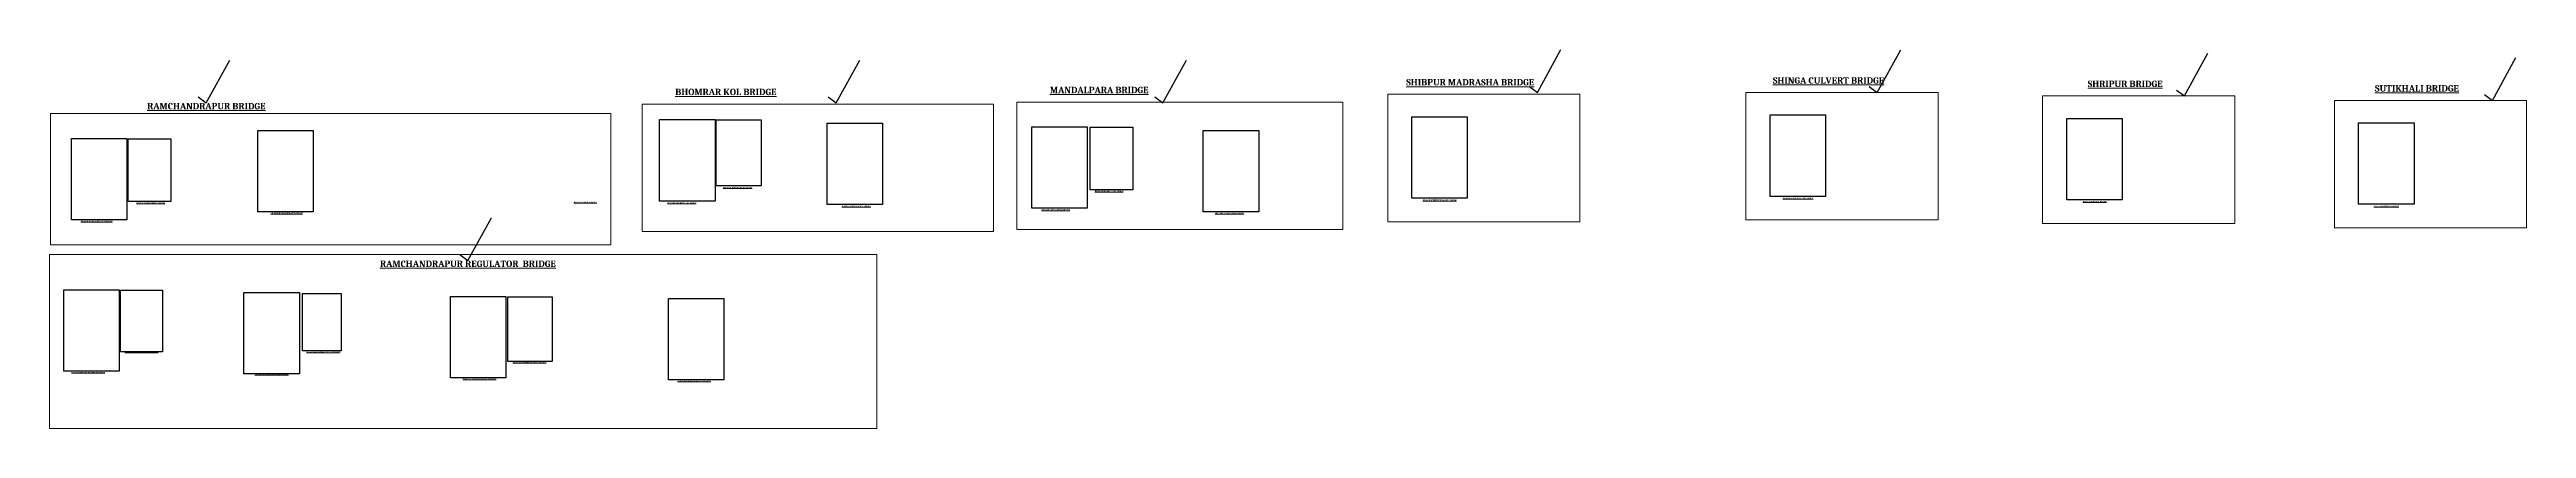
# Model space of a CAD drawing. Header units: millimetres. Extents: x 660635 to 3602845, y -5478610 to -489530.
# Drawn here: x 1680150 to 3418079, y -2971776 to -2705716 of the extents above; entities that cross this region are included whole.
import ezdxf

# ---------------------------------------------------------------- set-up
doc = ezdxf.new("R2010")
doc.units = ezdxf.units.MM
doc.header["$LTSCALE"] = 25
doc.header["$MEASUREMENT"] = 0
doc.layers.get('0').update_dxf_attribs({"lineweight": 13})
doc.layers.get('Defpoints').update_dxf_attribs({"color": 230, "lineweight": 9})
doc.layers.add('SLOPEEARTH', color=3, linetype='Continuous')
doc.styles.add('tynrb', font='timesbd.ttf')
picture_1 = doc.add_image_def('image8.jpg', size_in_pixel=(979, 1440))
picture_2 = doc.add_image_def('image9.jpg', size_in_pixel=(978, 1439))
picture_3 = doc.add_image_def('image10.jpg', size_in_pixel=(979, 1440))
picture_4 = doc.add_image_def('image11.jpg', size_in_pixel=(979, 1435))
picture_5 = doc.add_image_def('image12.jpg', size_in_pixel=(979, 1439))
picture_6 = doc.add_image_def('image13.jpg', size_in_pixel=(981, 1439))
picture_7 = doc.add_image_def('image14.jpg', size_in_pixel=(981, 1439))
picture_8 = doc.add_image_def('image15.jpg', size_in_pixel=(981, 1439))
picture_9 = doc.add_image_def('image16.jpg', size_in_pixel=(981, 1439))
picture_10 = doc.add_image_def('image17.jpg', size_in_pixel=(981, 1439))
picture_11 = doc.add_image_def('image21.jpg', size_in_pixel=(981, 1440))
picture_12 = doc.add_image_def('image22.jpg', size_in_pixel=(981, 1440))
picture_13 = doc.add_image_def('image23.jpg', size_in_pixel=(980, 1437))
picture_14 = doc.add_image_def('image30.jpg', size_in_pixel=(982, 1439))
picture_15 = doc.add_image_def('image31.jpg', size_in_pixel=(981, 1438))
picture_16 = doc.add_image_def('image32.jpg', size_in_pixel=(981, 1438))
picture_17 = doc.add_image_def('image40.jpg', size_in_pixel=(980, 1439))
picture_18 = doc.add_image_def('image41.jpg', size_in_pixel=(981, 1441))
picture_19 = doc.add_image_def('image42.jpg', size_in_pixel=(981, 1439))
picture_20 = doc.add_image_def('image44.jpg', size_in_pixel=(981, 1439))

msp = doc.modelspace()

# ---------------------------------------------------------------- linework, layer by layer
at = {"layer": 'Defpoints', "lineweight": -2, "ltscale": 100}
for points in [[(2718529.717, -2731647.314), (2724111.326, -2735798.689), (2740590.366, -2705715.693)], [(2956973.336, -2731792.911), (2962554.946, -2735944.286), (2979033.985, -2705861.29)], [(3172549.695, -2734168.339), (3178131.304, -2738319.714), (3194610.343, -2708236.718)], [(1784540.389, -2739036.251), (1790121.998, -2743187.625), (1806601.038, -2713104.629)], [(2226580.645, -2739036.251), (2232162.254, -2743187.625), (2248641.293, -2713104.629)], [(2455758.93, -2739036.251), (2461340.539, -2743187.625), (2477819.578, -2713104.629)], [(3388592.245, -2737339.003), (3394173.855, -2741490.378), (3410652.894, -2711407.382)], [(1968102.072, -2849728.637), (1973683.681, -2853880.012), (1990162.72, -2823797.016)]]:
    msp.add_lwpolyline(points, dxfattribs=at)
at = {"layer": 'Defpoints', "ltscale": 50}
for points in [[(2096028.861, -2744012.908), (2342392.455, -2744012.908), (2342392.455, -2833475.213), (2096028.861, -2833475.213)], [(2358766.666, -2742650.682), (2587496.348, -2742650.682), (2587496.348, -2832112.988), (2358766.666, -2832112.988)], [(2619047.889, -2737180.962), (2753805.91, -2737180.962), (2753805.91, -2826643.268), (2619047.889, -2826643.268)], [(2870467.959, -2735944.286), (3005225.98, -2735944.286), (3005225.98, -2825406.592), (2870467.959, -2825406.592)], [(3078590.739, -2738319.714), (3213348.76, -2738319.714), (3213348.76, -2827782.019), (3078590.739, -2827782.019)], [(3283320.791, -2741490.378), (3418078.812, -2741490.378), (3418078.812, -2830952.683), (3283320.791, -2830952.683)], [(1680928.771, -2750605.644), (2074016.045, -2750605.644), (2074016.045, -2842750.961), (1680928.771, -2842750.961)], [(1680150.252, -2849522.921), (2260532.523, -2849522.921), (2260532.523, -2971775.749), (1680150.252, -2971775.749)]]:
    msp.add_lwpolyline(points, close=True, dxfattribs=at)

# ---------------------------------------------------------------- texts
at = {"color": 0, "attachment_point": 2, "style": 'tynrb'}
for s, insert, char_height, width in [('{\\fCambria|b1|i0|c0|p18;\\LSHIBPUR MADRASHA BRIDGE}', (2676949.575, -2726413.143), 4500, 143916.34253), ('{\\fCambria|b1|i0|c0|p18;\\LSHINGA CULVERT BRIDGE}', (2928369.645, -2725176.467), 4500, 143916.34253), ('{\\fCambria|b1|i0|c0|p18;\\LSHRIPUR BRIDGE}', (3136492.426, -2727551.894), 4500, 143916.34253), ('{\\fCambria|b1|i0|c0|p18;\\LRAMCHANDRAPUR BRIDGE}', (1790121.998, -2743187.625), 4500, 108882.56385), ('{\\fCambria|b1|i0|c0|p18;\\L BHOMRAR KOL BRIDGE}', (2153930.547, -2733245.088), 4500, 108882.56385), ('{\\fCambria|b1|i0|c0|p18;\\LMANDALPARA BRIDGE}', (2416668.352, -2731882.863), 4500, 143916.34253), ('{\\fCambria|b1|i0|c0|p18;\\LSUTIKHALI BRIDGE}', (3341222.478, -2730722.558), 4500, 143916.34253), ('{\\fCambria|b1|i0|c0|p18;\\LBH-02 OF RAMCHANDRAPUR BRIDGE}', (1751114.67, -2812981.554), 800, 29078.80566), ('{\\fCambria|b1|i0|c0|p18;\\LBH-02 OF ANONTA BRIDGE}', (2056096.438, -2812450.312), 900, 21776.51277), ('{\\fCambria|b1|i0|c0|p18;\\LBH-01 OF  BHOMRAR KOL BRIDGE}', (2123811.933, -2812955.807), 900, 35926.10593), ('{\\fCambria|b1|i0|c0|p18;\\LBH-02 OF  BHOMRAR KOL BRIDGE}', (2162990.464, -2802135.497), 900, 35926.10593), ('{\\fCambria|b1|i0|c0|p18;\\LBH-03 OF  BHOMRAR KOL BRIDGE}', (2246203.871, -2815335.377), 900, 35926.10593), ('{\\fCambria|b1|i0|c0|p18;\\LBH-02 OF  MANDALPARA BRIDGE}', (2423567.792, -2804693.535), 900, 35926.10593), ('{\\fCambria|b1|i0|c0|p18;\\LBH-01 OF SHIBPUR MADRASHA BRIDGE}', (2655599.02, -2810993.729), 900, 35926.10593), ('{\\fCambria|b1|i0|c0|p18;\\LBH-01 OF SHINGA CULVERT BRIDGE}', (2907019.09, -2809757.052), 900, 35926.10593), ('{\\fCambria|b1|i0|c0|p18;\\LBH-01 OF SHRIPUR  BRIDGE}', (3115141.871, -2812132.48), 900, 35926.10593), ('{\\fCambria|b1|i0|c0|p18;\\LBH-01 OF SUTIKHALI BRIDGE}', (3319871.923, -2815303.144), 900, 35926.10593), ('{\\fCambria|b1|i0|c0|p18;\\LBH-01 OF RAMCHANDRAPUR BRIDGE}', (1713215.153, -2825932.659), 900, 29078.80566), ('{\\fCambria|b1|i0|c0|p18;\\LBH-03 OF RAMCHANDRAPUR BRIDGE}', (1846511.575, -2820134.846), 900, 29078.80566), ('{\\fCambria|b1|i0|c0|p18;\\LBH-01 OF  MANDALPARA BRIDGE}', (2386094.056, -2817783.937), 900, 35926.10593), ('{\\fCambria|b1|i0|c0|p18;\\LBH-03 OF  MANDALPARA BRIDGE}', (2508075.452, -2820210.051), 900, 35926.10593), ('{\\fCambria|b1|i0|c0|p18;\\LRAMCHANDRAPUR REGULATOR  BRIDGE}', (1973683.681, -2853880.012), 4500, 200559.10604), ('{\\fCambria|b1|i0|c0|p18;\\LBH-02 OF RAMCHANDRAPUR REGULATOR BRIDGE}', (1744676.643, -2917903.828), 700, 37583.07861), ('{\\fCambria|b1|i0|c0|p18;\\LBH-04 OF RAMCHANDRAPUR REGULATOR BRIDGE}', (1872321.723, -2917895.925), 700, 37583.07861), ('{\\fCambria|b1|i0|c0|p18;\\LBH-01 OF RAMCHANDRAPUR REGULATOR BRIDGE}', (1707163.896, -2932189.56), 700, 37583.07861), ('{\\fCambria|b1|i0|c0|p18;\\LBH-03 OF RAMCHANDRAPUR REGULATOR BRIDGE}', (1836003.387, -2933401.503), 700, 37583.07861), ('{\\fCambria|b1|i0|c0|p18;\\LBH-05 OF RAMCHANDRAPUR REGULATOR BRIDGE}', (1981856.048, -2936875.225), 700, 37583.07861), ('{\\fCambria|b1|i0|c0|p18;\\LBH-06 OF RAMCHANDRAPUR REGULATOR BRIDGE}', (2016901.452, -2925055.996), 700, 37583.07861), ('{\\fCambria|b1|i0|c0|p18;\\LBH-07 OF RAMCHANDRAPUR REGULATOR BRIDGE}', (2132463.392, -2938227.278), 700, 37583.07861)]:
    msp.add_mtext(s, dxfattribs=dict(at, insert=insert, char_height=char_height, width=width))

# ---------------------------------------------------------------- pictures from other files: only their frames are drawn
at = {"layer": 'SLOPEEARTH', "lineweight": -2, "ltscale": 100}
image = msp.add_image(picture_3, insert=(1826259.389, -2819680.529), size_in_units=(38854.062, 57150), dxfattribs=at)
image.dxf.flags = 7
image = msp.add_image(picture_11, insert=(2108164.459, -2812071.129), size_in_units=(38933.438, 57150), dxfattribs=at)
image.dxf.flags = 7
image = msp.add_image(picture_12, insert=(2147867.725, -2801459.209), size_in_units=(31651.387, 46460.751), dxfattribs=at)
image.dxf.flags = 7
image = msp.add_image(picture_13, insert=(2225667.356, -2814415.966), size_in_units=(38893.75, 57030.937), dxfattribs=at)
image.dxf.flags = 7
image = msp.add_image(picture_14, insert=(2369275.047, -2817037.522), size_in_units=(38973.125, 57110.312), dxfattribs=at)
image.dxf.flags = 7
image = msp.add_image(picture_15, insert=(2410207.693, -2804115.316), size_in_units=(30008.699, 43988.286), dxfattribs=at)
image.dxf.flags = 7
image = msp.add_image(picture_16, insert=(2489610.762, -2819734.061), size_in_units=(38933.438, 57070.625), dxfattribs=at)
image.dxf.flags = 7
image = msp.add_image(picture_17, insert=(2635990.869, -2810082.54), size_in_units=(38893.75, 57110.312), dxfattribs=at)
image.dxf.flags = 7
image = msp.add_image(picture_18, insert=(2887410.939, -2808845.864), size_in_units=(38933.438, 57189.687), dxfattribs=at)
image.dxf.flags = 7
image = msp.add_image(picture_19, insert=(3095533.719, -2811221.292), size_in_units=(38933.438, 57110.312), dxfattribs=at)
image.dxf.flags = 7
image = msp.add_image(picture_20, insert=(3300263.771, -2814391.955), size_in_units=(38933.438, 57110.312), dxfattribs=at)
image.dxf.flags = 7
image = msp.add_image(picture_2, insert=(1695530.974, -2825243.579), size_in_units=(38814.375, 57110.312), dxfattribs=at)
image.dxf.flags = 7
image = msp.add_image(picture_1, insert=(1735265.014, -2812425.701), size_in_units=(29991.677, 44114.418), dxfattribs=at)
image.dxf.flags = 7
image = msp.add_image(picture_4, insert=(1690249.795, -2931500.479), size_in_units=(38854.062, 56951.562), dxfattribs=at)
image.dxf.flags = 7
image = msp.add_image(picture_5, insert=(1729997.902, -2917903.828), size_in_units=(29357.482, 43151.6), dxfattribs=at)
image.dxf.flags = 7
image = msp.add_image(picture_6, insert=(1816536.668, -2933401.503), size_in_units=(38933.438, 57110.312), dxfattribs=at)
image.dxf.flags = 7
image = msp.add_image(picture_7, insert=(1857528.976, -2917182.036), size_in_units=(27355.886, 40127.543), dxfattribs=at)
image.dxf.flags = 7
image = msp.add_image(picture_8, insert=(1961407.352, -2936161.336), size_in_units=(38933.438, 57110.312), dxfattribs=at)
image.dxf.flags = 7
image = msp.add_image(picture_9, insert=(2001823.388, -2924749.955), size_in_units=(30922.178, 45358.832), dxfattribs=at)
image.dxf.flags = 7
image = msp.add_image(picture_10, insert=(2114414.031, -2937513.389), size_in_units=(38933.438, 57110.312), dxfattribs=at)
image.dxf.flags = 7

doc.saveas('drawing.dxf')
